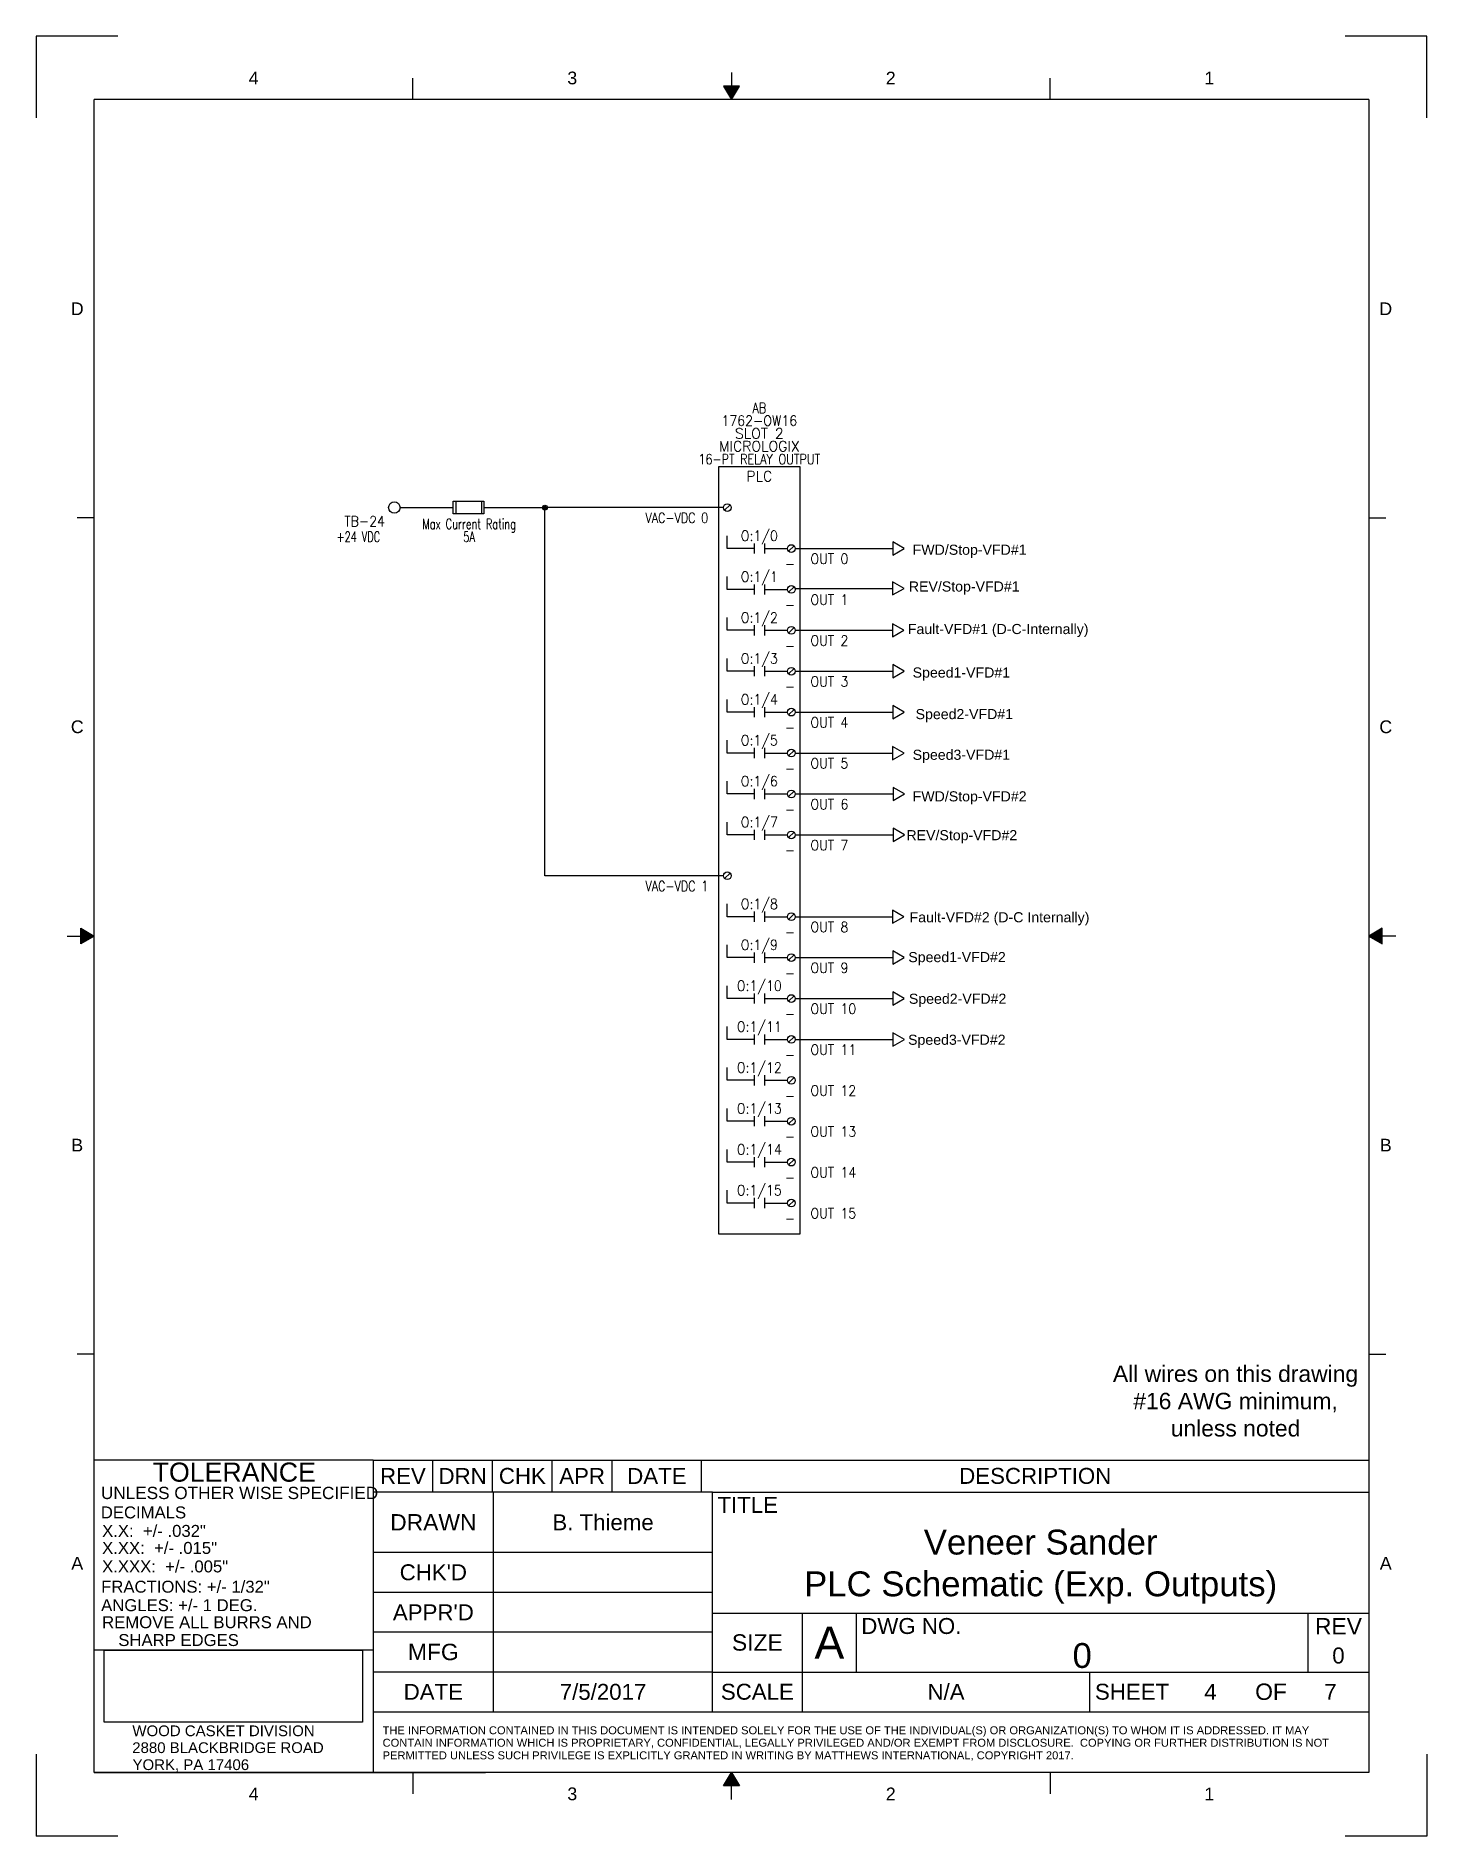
# Model space of a CAD drawing. Header units: inches. Extents: x 2 to 151, y 1 to 23.
# Drawn here: x 68.45 to 85.45, y 1.42 to 23.42 of the extents above; entities that cross this region are included whole.
import ezdxf
from ezdxf.enums import TextEntityAlignment as Align

# ---------------------------------------------------------------- set-up
doc = ezdxf.new("R2010")
doc.units = ezdxf.units.IN
doc.header["$MEASUREMENT"] = 0
for name, color, linetype in [('DESC', 150, 'Continuous'), ('LOC', 8, 'Continuous'), ('MISC', 7, 'Continuous'), ('SYMS', 7, 'Continuous'), ('TAGS', 150, 'Continuous'), ('TERMS', 123, 'Continuous'), ('Title Block Border', 7, 'Continuous'), ('Title Block Text', 7, 'Continuous'), ('WIRES', 7, 'Continuous')]:
    doc.layers.add(name, color=color, linetype=linetype)
doc.styles.add('Current-ANSI', font='arial.ttf')
doc.styles.add('DEFAULT-ANSI', font='arial.ttf')
doc.styles.get("Standard").update_dxf_attribs({"font": 'arial.ttf'})
doc.styles.add('Text Style5', font='arial.ttf')
doc.styles.add('WD', font='romans.shx')
picture_1 = doc.add_image_def('image1.png', size_in_pixel=(507, 141))

msp = doc.modelspace()

# ---------------------------------------------------------------- texts
at = {"layer": 'DESC'}
for s, width, heights, insert, char_height, attachment_point in [('FWD/Stop-VFD#1', 1.87228, [0.147], (79.166, 17.206), 0.12369, 1), ('REV/Stop-VFD#1', 1.87228, [0.147], (79.119, 16.757), 0.12369, 1), ('Fault-VFD#1 (D-C-Internally)', 2.23402, [0.147], (79.107, 16.237), 0.12369, 1), ('Speed1-VFD#1', 1.87228, [0.147], (79.166, 15.705), 0.12369, 1), ('Speed2-VFD#1', 1.87228, [0.147], (79.202, 15.197), 0.12369, 1), ('Speed3-VFD#1', 1.87228, [0.147], (79.166, 14.7), 0.12369, 1), ('FWD/Stop-VFD#2', 1.87228, [0.147], (79.166, 14.192), 0.12369, 1), ('REV/Stop-VFD#2', 1.87228, [0.147], (79.09, 13.717), 0.12369, 1), ('Fault-VFD#2 (D-C Internally)', 2.34298, [0.127], (79.128, 12.714), 0.12369, 1), ('Speed1-VFD#2', 1.87228, [0.147], (79.113, 12.227), 0.12369, 1), ('Speed2-VFD#2', 1.87228, [0.147], (79.12, 11.718), 0.12369, 1), ('Speed3-VFD#2', 1.87228, [0.147], (79.11, 11.217), 0.12369, 1), ('All wires on this drawing #16 AWG minimum, unless noted', 3.00028, [0], (83.112, 6.738), 0.2, 5)]:
    msp.add_mtext_dynamic_manual_height_columns(s, width=width, gutter_width=1, heights=heights, dxfattribs=dict(at, insert=insert, char_height=char_height, attachment_point=attachment_point))

# ---------------------------------------------------------------- blocks, each defined once
blk = doc.blocks.new('Title Block A Portrait')
at = {"layer": 'Title Block Border'}
h = blk.add_hatch(color=256, dxfattribs=at)
h.dxf.hatch_style = 1
h.paths.add_polyline_path([(4.202, 10.693), (4.25, 10.611), (4.298, 10.693)])
h = blk.add_hatch(color=256, dxfattribs=at)
h.dxf.hatch_style = 1
h.paths.add_polyline_path([(0.273, 5.452), (0.356, 5.5), (0.273, 5.548)])
h = blk.add_hatch(color=256, dxfattribs=at)
h.dxf.hatch_style = 1
h.paths.add_polyline_path([(8.227, 5.548), (8.144, 5.5), (8.227, 5.452)])
h = blk.add_hatch(color=256, dxfattribs=at)
h.dxf.hatch_style = 1
h.paths.add_polyline_path([(4.298, 0.307), (4.25, 0.389), (4.202, 0.307)])
for p, q in [((0.5, 11), (0, 11)), ((0, 11), (0, 10.5)), ((8.5, 11), (8, 11)), ((8.5, 10.5), (8.5, 11)), ((2.303, 10.611), (2.303, 10.743)), ((4.298, 10.693), (4.202, 10.693)), ((4.202, 10.693), (4.25, 10.611)), ((4.25, 10.776), (4.25, 10.693)), ((4.25, 10.611), (4.298, 10.693)), ((4.25, 10.611), (4.298, 10.693)), ((6.197, 10.611), (6.197, 10.743)), ((0.356, 0.389), (0.356, 10.611)), ((8.144, 10.611), (0.356, 10.611)), ((8.144, 10.611), (8.144, 0.389)), ((0.356, 6.473), (0.356, 8.683)), ((0.356, 8.055), (0.252, 8.055)), ((8.144, 8.055), (8.248, 8.055)), ((0.191, 5.5), (0.273, 5.5)), ((0.273, 5.452), (0.273, 5.548)), ((0.273, 5.548), (0.356, 5.5)), ((0.356, 5.5), (0.273, 5.452)), ((0.356, 5.5), (0.273, 5.452)), ((8.227, 5.548), (8.144, 5.5)), ((8.144, 5.5), (8.227, 5.452)), ((8.144, 5.5), (8.227, 5.452)), ((8.227, 5.452), (8.227, 5.548)), ((8.309, 5.5), (8.227, 5.5)), ((0.356, 2.945), (0.252, 2.945)), ((8.144, 2.945), (8.248, 2.945)), ((2.06, 2.297), (0.356, 2.297)), ((2.06, 2.297), (2.06, 0.759)), ((2.06, 2.297), (8.144, 2.297)), ((2.425, 2.102), (2.425, 2.297)), ((2.79, 2.102), (2.79, 2.297)), ((3.155, 2.102), (3.155, 2.297)), ((3.52, 2.102), (3.52, 2.297)), ((4.067, 2.102), (4.067, 2.297)), ((4.133, 2.102), (2.06, 2.102)), ((2.796, 0.759), (2.796, 2.102)), ((4.133, 0.759), (4.133, 2.102)), ((4.133, 2.102), (8.144, 2.102)), ((4.133, 1.732), (2.06, 1.732)), ((4.133, 1.489), (2.06, 1.489)), ((4.133, 1.362), (8.144, 1.362)), ((4.683, 1.002), (4.683, 1.362)), ((5.013, 1.002), (5.013, 1.362)), ((7.774, 1.002), (7.774, 1.362)), ((4.133, 1.246), (2.06, 1.246)), ((2.06, 1.135), (0.356, 1.135)), ((4.133, 1.002), (2.06, 1.002)), ((4.133, 1.002), (8.144, 1.002)), ((4.683, 0.759), (4.683, 1.002)), ((6.44, 0.759), (6.44, 1.002)), ((2.06, 0.759), (8.144, 0.759)), ((2.06, 0.759), (2.06, 0.389)), ((0, 0.5), (0, 0)), ((8.5, 0.5), (8.5, 0)), ((8.144, 0.389), (0.356, 0.389)), ((0.356, 0.389), (2.747, 0.389)), ((2.303, 0.389), (2.303, 0.257)), ((4.202, 0.307), (4.25, 0.389)), ((4.25, 0.389), (4.298, 0.307)), ((4.25, 0.389), (4.298, 0.307)), ((6.197, 0.389), (6.197, 0.257)), ((4.298, 0.307), (4.202, 0.307)), ((4.25, 0.224), (4.25, 0.307)), ((0.5, 0), (0, 0)), ((8.5, 0), (8, 0))]:
    blk.add_line(p, q, dxfattribs=at)
at = {"layer": 'Title Block Border', "color": 5, "style": 'DEFAULT-ANSI'}
for s, height, p in [('DECIMALS', 0.073, (0.396, 1.941)), ('X.X:  +/- .032"', 0.07301, (0.404, 1.828)), ('X.XX:  +/- .015"', 0.07301, (0.404, 1.724)), ('X.XXX:  +/- .005"', 0.07301, (0.404, 1.611)), ('FRACTIONS: +/- 1/32"', 0.07301, (0.398, 1.487)), ('ANGLES: +/- 1 DEG.', 0.07301, (0.398, 1.374)), ('WOOD CASKET DIVISION', 0.06553, (0.589, 0.61)), ('2880 BLACKBRIDGE ROAD', 0.06553, (0.588, 0.507)), ('YORK, PA 17406', 0.06553, (0.59, 0.403))]:
    blk.add_text(s, height=height, dxfattribs=at).set_placement(p)
for s, p in [('THE INFORMATION CONTAINED IN THIS DOCUMENT IS INTENDED SOLELY FOR THE USE OF THE INDIVIDUAL(S) OR ORGANIZATION(S) TO WHOM IT IS ADDRESSED. IT MAY', (2.118, 0.646)), ('CONTAIN INFORMATION WHICH IS PROPRIETARY, CONFIDENTIAL, LEGALLY PRIVILEGED AND/OR EXEMPT FROM DISCLOSURE.  COPYING OR FURTHER DISTRIBUTION IS NOT', (2.118, 0.57)), ('PERMITTED UNLESS SUCH PRIVILEGE IS EXPLICITLY GRANTED IN WRITING BY MATTHEWS INTERNATIONAL, COPYRIGHT 2017.', (2.118, 0.493))]:
    blk.add_text(s, height=0.048673, dxfattribs=at).set_placement(p, align=Align.MIDDLE_LEFT)
at = {"layer": 'Title Block Border', "char_height": 0.0778, "attachment_point": 5, "style": 'Text Style5'}
for s, insert in [('4', (1.33, 10.743)), ('3', (3.277, 10.743)), ('2', (5.223, 10.743)), ('1', (7.17, 10.743)), ('D', (0.252, 9.333)), ('D', (8.248, 9.333)), ('C', (0.252, 6.778)), ('C', (8.248, 6.778)), ('B', (0.252, 4.222)), ('B', (8.248, 4.222)), ('A', (0.252, 1.667)), ('A', (8.248, 1.667)), ('4', (1.33, 0.257)), ('3', (3.277, 0.257)), ('2', (5.223, 0.257)), ('1', (7.17, 0.257))]:
    blk.add_mtext(s, dxfattribs=dict(at, insert=insert))
at = {"layer": 'Title Block Border', "color": 5, "attachment_point": 1, "style": 'DEFAULT-ANSI'}
for s, insert, char_height, width in [('TOLERANCE', (0.713, 2.282), 0.1168, 1.0081), ('\\fArial|b0|i0;\\H0.0750;UNLESS OTHER WISE SPECIFIED', (0.397, 2.134), 0.07301, 1.70843), ('{\\H1x;REMOVE ALL BURRS AND}', (0.404, 1.343), 0.07301, 2.13676), ('SHARP EDGES', (0.503, 1.234), 0.07301, 2.13676)]:
    blk.add_mtext(s, dxfattribs=dict(at, insert=insert, char_height=char_height, width=width))
at = {"layer": 'Title Block Border', "color": 7, "style": 'Current-ANSI'}
for s, insert, char_height, width, attachment_point in [('REV', (2.242, 2.2), 0.0973, 0.66161, 5), ('{\\H1x;DRN}', (2.607, 2.2), 0.0973, 0.66161, 5), ('CHK', (2.972, 2.2), 0.0973, 0.66161, 5), ('APR', (3.337, 2.2), 0.0973, 0.66161, 5), ('DATE', (3.794, 2.2), 0.0973, 0.66161, 5), ('DESCRIPTION', (6.106, 2.2), 0.09735, 0.66161, 5), ('{\\H1x;TITLE}', (4.164, 2.072), 0.09735, 0.72818, 1), ('\\fArial|b0|i0;\\H0.1000;DRAWN', (2.428, 1.917), 0.09735, 0.66161, 5), ("{\\H1x;CHK'D}", (2.428, 1.611), 0.09735, 0.83407, 5), ("{\\H1x;APPR'D}", (2.428, 1.367), 0.09735, 0.25168, 5), ('{\\H1x;DWG NO.}', (5.043, 1.332), 0.09735, 0.72818, 1), ('\\fArial|b0|i0;\\H0.1000;REV', (7.959, 1.332), 0.09735, 0.36409, 2), ('\\fArial|b0|i0;\\H0.1000;SIZE', (4.408, 1.182), 0.09735, 0.30235, 5), ('\\fArial|b0|i0;\\H0.1000;MFG', (2.428, 1.124), 0.09735, 0.38348, 5), ('{\\H1x;DATE}', (2.428, 0.881), 0.09735, 0.93418, 5), ('{\\H1x;SCALE}', (4.408, 0.881), 0.09735, 0.89927, 5), ('{\\H1x;SHEET}', (6.471, 0.881), 0.09735, 0.72818, 4), ('\\fArial|b0|i0;\\H0.1000;OF', (7.547, 0.881), 0.09735, 0.27259, 5)]:
    blk.add_mtext(s, dxfattribs=dict(at, insert=insert, char_height=char_height, width=width, attachment_point=attachment_point))
at = {"layer": 'Title Block Border', "insert": (4.848, 1.182), "char_height": 0.195, "attachment_point": 5}
blk.add_mtext_dynamic_manual_height_columns('A', width=0.32411, gutter_width=1, heights=[0], dxfattribs=at)
at = {"layer": 'Title Block Border'}
blk.add_attdef('SCALE', text='', height=0.0973, dxfattribs=at).set_placement((5.561, 0.881), align=Align.MIDDLE_CENTER)
at = {"layer": 'Title Block Text'}
for tag, height, p in [('DRAWN_BY', 0.0973, (3.465, 1.917)), ('TITLE1', 0.152, (6.139, 1.796)), ('CHECKED_BY', 0.0973, (3.465, 1.611)), ('TITLE2', 0.152, (6.139, 1.541)), ('APPROVED_BY', 0.0973, (3.465, 1.367)), ('MFG', 0.0973, (3.465, 1.124)), ('DWG_NO', 0.152, (6.393, 1.103)), ('REV', 0.0973, (7.959, 1.103)), ('DATE', 0.0973, (3.465, 0.881)), ('SHEET_NO', 0.0973, (7.177, 0.881)), ('SHEET_OF', 0.0973, (7.91, 0.881))]:
    blk.add_attdef(tag, text='', height=height, dxfattribs=at).set_placement(p, align=Align.MIDDLE_CENTER)
at = {"color": 8}
image = blk.add_image(picture_1, insert=(0.417, 0.696), size_in_units=(1.579, 0.439), dxfattribs=at)
image.dxf.flags = 15
image.dxf.unprotected_set("ltscale", 0)
blk = doc.blocks.new('PLCIO_6A2A')
at = {"layer": 'SYMS'}
for p, q in [((0.5, 0.5), (-0.5, 0.5)), ((-0.5, 0.5), (-0.5, -8.875)), ((0.5, -8.875), (0.5, 0.5)), ((-0.357, 0.033), (-0.424, -0.033)), ((-0.391, -0.5), (-0.391, -0.344)), ((-0.062, -0.438), (-0.062, -0.562)), ((0.062, -0.438), (0.062, -0.562)), ((-0.062, -0.5), (-0.391, -0.5)), ((0.062, -0.5), (0.344, -0.5)), ((0.357, -0.533), (0.424, -0.467)), ((-0.391, -1), (-0.391, -0.844)), ((-0.062, -1), (-0.391, -1)), ((-0.062, -0.938), (-0.062, -1.062)), ((0.062, -0.938), (0.062, -1.062)), ((0.062, -1), (0.344, -1)), ((0.357, -1.033), (0.424, -0.967)), ((-0.391, -1.5), (-0.391, -1.344)), ((-0.062, -1.5), (-0.391, -1.5)), ((-0.062, -1.438), (-0.062, -1.562)), ((0.062, -1.438), (0.062, -1.562)), ((0.062, -1.5), (0.344, -1.5)), ((0.357, -1.533), (0.424, -1.467)), ((-0.391, -2), (-0.391, -1.844)), ((-0.062, -1.938), (-0.062, -2.062)), ((0.062, -1.938), (0.062, -2.062)), ((0.357, -2.033), (0.424, -1.967)), ((-0.062, -2), (-0.391, -2)), ((0.062, -2), (0.344, -2)), ((-0.391, -2.5), (-0.391, -2.344)), ((-0.062, -2.5), (-0.391, -2.5)), ((-0.062, -2.438), (-0.062, -2.562)), ((0.062, -2.438), (0.062, -2.562)), ((0.062, -2.5), (0.344, -2.5)), ((0.357, -2.533), (0.424, -2.467)), ((-0.391, -3), (-0.391, -2.844)), ((-0.062, -3), (-0.391, -3)), ((-0.062, -2.938), (-0.062, -3.062)), ((0.062, -2.938), (0.062, -3.062)), ((0.062, -3), (0.344, -3)), ((0.357, -3.033), (0.424, -2.967)), ((-0.391, -3.5), (-0.391, -3.344)), ((-0.062, -3.5), (-0.391, -3.5)), ((-0.062, -3.438), (-0.062, -3.562)), ((0.062, -3.438), (0.062, -3.562)), ((0.062, -3.5), (0.344, -3.5)), ((0.357, -3.533), (0.424, -3.467)), ((-0.391, -4), (-0.391, -3.844)), ((-0.062, -3.938), (-0.062, -4.062)), ((0.062, -3.938), (0.062, -4.062)), ((-0.062, -4), (-0.391, -4)), ((0.062, -4), (0.344, -4)), ((0.357, -4.033), (0.424, -3.967)), ((-0.357, -4.467), (-0.424, -4.533)), ((-0.391, -5), (-0.391, -4.844)), ((-0.062, -5), (-0.391, -5)), ((-0.062, -4.938), (-0.062, -5.062)), ((0.062, -4.938), (0.062, -5.062)), ((0.062, -5), (0.344, -5)), ((0.357, -5.033), (0.424, -4.967)), ((-0.391, -5.5), (-0.391, -5.344)), ((-0.062, -5.5), (-0.391, -5.5)), ((-0.062, -5.438), (-0.062, -5.562)), ((0.062, -5.438), (0.062, -5.562)), ((0.062, -5.5), (0.344, -5.5)), ((0.357, -5.533), (0.424, -5.467)), ((-0.391, -6), (-0.391, -5.844)), ((-0.062, -5.938), (-0.062, -6.062)), ((0.062, -5.938), (0.062, -6.062)), ((-0.062, -6), (-0.391, -6)), ((0.062, -6), (0.344, -6)), ((0.357, -6.033), (0.424, -5.967)), ((-0.391, -6.5), (-0.391, -6.344)), ((-0.062, -6.5), (-0.391, -6.5)), ((-0.062, -6.438), (-0.062, -6.562)), ((0.062, -6.438), (0.062, -6.562)), ((0.062, -6.5), (0.344, -6.5)), ((0.357, -6.533), (0.424, -6.467)), ((-0.391, -7), (-0.391, -6.844)), ((-0.062, -7), (-0.391, -7)), ((-0.062, -6.938), (-0.062, -7.062)), ((0.062, -6.938), (0.062, -7.062)), ((0.062, -7), (0.344, -7)), ((0.357, -7.033), (0.424, -6.967)), ((-0.391, -7.5), (-0.391, -7.344)), ((-0.062, -7.438), (-0.062, -7.562)), ((0.062, -7.438), (0.062, -7.562)), ((0.357, -7.533), (0.424, -7.467)), ((-0.062, -7.5), (-0.391, -7.5)), ((0.062, -7.5), (0.344, -7.5)), ((-0.391, -8), (-0.391, -7.844)), ((-0.062, -8), (-0.391, -8)), ((-0.062, -7.938), (-0.062, -8.062)), ((0.062, -7.938), (0.062, -8.062)), ((0.062, -8), (0.344, -8)), ((0.357, -8.033), (0.424, -7.967)), ((-0.391, -8.5), (-0.391, -8.344)), ((-0.062, -8.5), (-0.391, -8.5)), ((-0.062, -8.438), (-0.062, -8.562)), ((0.062, -8.438), (0.062, -8.562)), ((0.062, -8.5), (0.344, -8.5)), ((0.357, -8.533), (0.424, -8.467)), ((-0.5, -8.875), (0.5, -8.875))]:
    blk.add_line(p, q, dxfattribs=at)
for centre in [(-0.391, 0), (0.391, -0.5), (0.391, -1), (0.391, -1.5), (0.391, -2), (0.391, -2.5), (0.391, -3), (0.391, -3.5), (0.391, -4), (-0.391, -4.5), (0.391, -5), (0.391, -5.5), (0.391, -6), (0.391, -6.5), (0.391, -7), (0.391, -7.5), (0.391, -8), (0.391, -8.5)]:
    blk.add_circle(centre, 0.0469, dxfattribs=at)
at = {"layer": 'SYMS', "style": 'WD'}
for tag, width, p in [('INST', 0.8, (0, 1.482)), ('LOC', 0.8, (0, 1.312)), ('MFG', 0.8, (0, 1.156)), ('CAT', 0.9, (0, 1)), ('DESC', 0.8, (0, 0.53))]:
    blk.add_attdef(tag, text='', height=0.125, dxfattribs=dict(at, width=width)).set_placement(p, align=Align.CENTER)
for tag, p in [('LINE1', (0, 0.844)), ('LINE2', (0, 0.688)), ('TAG', (0, 0.322))]:
    blk.add_attdef(tag, text='', height=0.125, dxfattribs=at).set_placement(p, align=Align.CENTER)
at = {"layer": 'SYMS', "linetype": 'Continuous', "style": 'WD', "flags": 9}
blk.add_attdef('ASSYCODE', text='', height=0.01, dxfattribs=at).set_placement((0.23, 1.071), align=Align.CENTER)
at = {"layer": 'SYMS', "style": 'WD', "flags": 1}
for tag, p in [('X4TERM01', (-0.438, 0)), ('X1TERM02', (0.438, -0.5)), ('X1TERM03', (0.438, -1)), ('X1TERM04', (0.438, -1.5)), ('X1TERM05', (0.438, -2)), ('X1TERM06', (0.438, -2.5)), ('X1TERM07', (0.438, -3)), ('X1TERM08', (0.438, -3.5)), ('X1TERM09', (0.438, -4)), ('X4TERM10', (-0.438, -4.5)), ('X1TERM11', (0.438, -5)), ('X1TERM12', (0.438, -5.5)), ('X1TERM13', (0.438, -6)), ('X1TERM14', (0.438, -6.5)), ('X1TERM15', (0.438, -7)), ('X1TERM16', (0.438, -7.5)), ('X1TERM17', (0.438, -8)), ('X1TERM18', (0.438, -8.5))]:
    blk.add_attdef(tag, p, '', height=0.01, dxfattribs=at)
at = {"layer": 'SYMS', "style": 'WD'}
for tag, width, p in [('TERMDESC01', 0.8, (-0.625, -0.062)), ('TERM02', 0.9, (0.438, -0.625)), ('TERM03', 0.9, (0.438, -1.125)), ('TERM04', 0.9, (0.438, -1.625)), ('TERM05', 0.9, (0.438, -2.125)), ('TERM06', 0.9, (0.438, -2.625)), ('TERM07', 0.9, (0.438, -3.125)), ('TERM08', 0.9, (0.438, -3.625)), ('TERM09', 0.9, (0.438, -4.125)), ('TERMDESC10', 0.8, (-0.625, -4.562)), ('TERM11', 0.9, (0.438, -5.125)), ('TERM12', 0.9, (0.438, -5.625)), ('TERM13', 0.9, (0.438, -6.125)), ('TERM14', 0.9, (0.438, -6.625)), ('TERM15', 0.9, (0.438, -7.125)), ('TERM16', 0.9, (0.438, -7.625)), ('TERM17', 0.9, (0.438, -8.125)), ('TERM18', 0.9, (0.438, -8.625))]:
    blk.add_attdef(tag, text='', height=0.125, dxfattribs=dict(at, width=width)).set_placement(p, align=Align.TOP_RIGHT)
at = {"layer": 'SYMS', "style": 'WD', "width": 0.9}
for tag, p in [('TERM01', (-0.438, -0.125)), ('TERMDESC02', (0.625, -0.562)), ('TERMDESC03', (0.625, -1.062)), ('TERMDESC04', (0.625, -1.562)), ('TERMDESC05', (0.625, -2.062)), ('TERMDESC06', (0.625, -2.562)), ('TERMDESC07', (0.625, -3.062)), ('TERMDESC08', (0.625, -3.562)), ('TERMDESC09', (0.625, -4.062)), ('TERM10', (-0.438, -4.594)), ('TERMDESC11', (0.625, -5.062)), ('TERMDESC12', (0.625, -5.562)), ('TERMDESC13', (0.625, -6.062)), ('TERMDESC14', (0.625, -6.562)), ('TERMDESC15', (0.625, -7.062)), ('TERMDESC16', (0.625, -7.562)), ('TERMDESC17', (0.625, -8.062)), ('TERMDESC18', (0.625, -8.562))]:
    blk.add_attdef(tag, text='', height=0.125, dxfattribs=at).set_placement(p, align=Align.TOP_LEFT)
for tag, p in [('DESCA02', (-0.688, -0.469)), ('DESCB02', (-0.688, -0.625)), ('DESCC02', (-0.688, -0.781)), ('DESCD02', (-0.688, -0.938)), ('DESCA03', (-0.688, -0.969)), ('DESCB03', (-0.688, -1.125)), ('DESCE02', (-0.688, -1.094)), ('DESCC03', (-0.688, -1.281)), ('DESCD03', (-0.688, -1.438)), ('DESCB04', (-0.688, -1.625)), ('DESCE03', (-0.688, -1.594)), ('DESCA04', (-0.688, -1.469)), ('DESCC04', (-0.688, -1.781)), ('DESCD04', (-0.688, -1.938)), ('DESCE04', (-0.688, -2.094)), ('DESCA05', (-0.688, -1.969)), ('DESCB05', (-0.688, -2.125)), ('DESCC05', (-0.688, -2.281)), ('DESCD05', (-0.688, -2.438)), ('DESCA06', (-0.688, -2.469)), ('DESCB06', (-0.688, -2.625)), ('DESCE05', (-0.688, -2.594)), ('DESCC06', (-0.688, -2.781)), ('DESCD06', (-0.688, -2.938)), ('DESCA07', (-0.688, -2.969)), ('DESCB07', (-0.688, -3.125)), ('DESCE06', (-0.688, -3.094)), ('DESCC07', (-0.688, -3.281)), ('DESCD07', (-0.688, -3.438)), ('DESCB08', (-0.688, -3.625)), ('DESCE07', (-0.688, -3.594)), ('DESCA08', (-0.688, -3.469)), ('DESCC08', (-0.688, -3.781)), ('DESCD08', (-0.688, -3.938)), ('DESCA09', (-0.688, -3.969)), ('DESCB09', (-0.688, -4.125)), ('DESCC09', (-0.688, -4.281)), ('DESCE08', (-0.688, -4.094)), ('DESCD09', (-0.688, -4.438)), ('DESCE09', (-0.688, -4.594)), ('DESCB11', (-0.688, -5.125)), ('DESCA11', (-0.688, -4.969)), ('DESCC11', (-0.688, -5.281)), ('DESCD11', (-0.688, -5.438)), ('DESCB12', (-0.688, -5.625)), ('DESCE11', (-0.688, -5.594)), ('DESCA12', (-0.688, -5.469)), ('DESCC12', (-0.688, -5.781)), ('DESCD12', (-0.688, -5.938)), ('DESCA13', (-0.688, -5.969)), ('DESCB13', (-0.688, -6.125)), ('DESCC13', (-0.688, -6.281)), ('DESCE12', (-0.688, -6.094)), ('DESCD13', (-0.688, -6.438)), ('DESCA14', (-0.688, -6.469)), ('DESCB14', (-0.688, -6.625)), ('DESCE13', (-0.688, -6.594)), ('DESCC14', (-0.688, -6.781)), ('DESCD14', (-0.688, -6.938)), ('DESCB15', (-0.688, -7.125)), ('DESCE14', (-0.688, -7.094)), ('DESCA15', (-0.688, -6.969)), ('DESCC15', (-0.688, -7.281)), ('DESCD15', (-0.688, -7.438)), ('DESCE15', (-0.688, -7.594)), ('DESCA16', (-0.688, -7.469)), ('DESCB16', (-0.688, -7.625)), ('DESCC16', (-0.688, -7.781)), ('DESCD16', (-0.688, -7.938)), ('DESCA17', (-0.688, -7.969)), ('DESCB17', (-0.688, -8.125)), ('DESCE16', (-0.688, -8.094)), ('DESCC17', (-0.688, -8.281)), ('DESCD17', (-0.688, -8.438)), ('DESCA18', (-0.688, -8.469)), ('DESCB18', (-0.688, -8.625)), ('DESCE17', (-0.688, -8.594)), ('DESCC18', (-0.688, -8.781)), ('DESCD18', (-0.688, -8.938)), ('DESCE18', (-0.688, -9.094))]:
    blk.add_attdef(tag, text='', height=0.125, dxfattribs=at).set_placement(p, align=Align.RIGHT)
for tag, p in [('TAGA02', (0, -0.344)), ('TAGA03', (0, -0.844)), ('TAGA04', (0, -1.344)), ('TAGA05', (0, -1.844)), ('TAGA06', (0, -2.344)), ('TAGA07', (0, -2.844)), ('TAGA08', (0, -3.344)), ('TAGA09', (0, -3.844)), ('TAGA11', (0, -4.844)), ('TAGA12', (0, -5.344)), ('TAGA13', (0, -5.844)), ('TAGA14', (0, -6.344)), ('TAGA15', (0, -6.844)), ('TAGA16', (0, -7.344)), ('TAGA17', (0, -7.844)), ('TAGA18', (0, -8.344))]:
    blk.add_attdef(tag, text='', height=0.125, dxfattribs=at).set_placement(p, align=Align.MIDDLE_CENTER)
blk = doc.blocks.new('HT0W02')
blk.add_circle((0, 0), 0.0699)
at = {"style": 'WD'}
for tag, p, width in [('INST', (0.062, 0.42), 0.7), ('LOC', (0.062, 0.25), 0.7), ('DESC1', (0.053, -0.385), 0.8)]:
    blk.add_attdef(tag, p, '', height=0.125, dxfattribs=dict(at, width=width))
at = {"linetype": 'Continuous', "style": 'WD', "width": 0.8, "flags": 8}
blk.add_attdef('WIRENO', text='', height=0.125, dxfattribs=at).set_placement((0, 0.094), align=Align.CENTER)
at = {"style": 'WD', "flags": 1}
for tag, p, height in [('X4TERM01', (-0.07, 0), 0.0125), ('X4TERMDESC01', (-0.055, -0.023), 0.025), ('X2TERMDESC01', (-0.006, 0.029), 0.025), ('STRIPSEQ', (0, 0), 0.00125), ('X2TERM01', (0, 0.07), 0.0125), ('X1TERMDESC01', (0.039, -0.003), 0.025), ('X1TERM01', (0.07, 0), 0.0125), ('LINKTERM', (0, -0.002), 0.00125), ('X8TERM01', (0, -0.07), 0.0125), ('X8TERMDESC01', (0, -0.054), 0.025)]:
    blk.add_attdef(tag, p, '', height=height, dxfattribs=at)
at = {"linetype": 'Continuous', "style": 'WD'}
for tag, p, height, width, flags in [('TAGSTRIP', (0.053, -0.229), 0.125, 0.9, 8), ('DESC2', (0.053, -0.541), 0.125, 0.8, 8), ('CAT', (0.213, -0.406), 0.109, 0.8, 1), ('DESC3', (0.053, -0.698), 0.125, 0.8, 8)]:
    blk.add_attdef(tag, p, '', height=height, dxfattribs=dict(at, width=width, flags=flags))
at = {"linetype": 'Continuous', "style": 'WD', "width": 0.8, "flags": 1}
blk.add_attdef('MFG', text='', height=0.109, dxfattribs=at).set_placement((0.088, -0.406), align=Align.RIGHT)
at = {"style": 'WD', "width": 0.7, "flags": 1}
blk.add_attdef('ASSYCODE', (0.062, -0.281), '', height=0.01, dxfattribs=at)
blk = doc.blocks.new('HFU0')
for p, q in [((-0.188, -0.078), (-0.188, 0.078)), ((-0.188, 0.078), (0.188, 0.078)), ((-0.156, 0.078), (-0.156, -0.078)), ((0.156, 0.078), (0.156, -0.078)), ((0.188, 0.078), (0.188, -0.078)), ((0.188, -0.078), (-0.188, -0.078))]:
    blk.add_line(p, q)
at = {"style": 'WD', "width": 0.7}
for tag, p in [('INST', (0, 0.328)), ('LOC', (0, 0.172)), ('DESC1', (0.007, -0.262)), ('DESC2', (0.007, -0.419)), ('DESC3', (0, -0.578))]:
    blk.add_attdef(tag, text='', height=0.125, dxfattribs=at).set_placement(p, align=Align.CENTER)
at = {"style": 'WD', "flags": 1}
for tag, p in [('X4TERM01', (-0.188, 0)), ('X1TERM02', (0.188, 0))]:
    blk.add_attdef(tag, p, '', height=0.01, dxfattribs=at)
at = {"style": 'WD', "width": 0.7}
blk.add_attdef('RATING1', text='', height=0.0938, dxfattribs=at).set_placement((0, 0), align=Align.MIDDLE_CENTER)
at = {"linetype": 'Continuous', "style": 'WD', "flags": 9}
for tag, p in [('ASSYCODE', (0.156, 0.118)), ('MFG', (0.156, 0.083)), ('CAT', (0.156, 0.102))]:
    blk.add_attdef(tag, text='', height=0.01, dxfattribs=at).set_placement(p, align=Align.CENTER)
at = {"linetype": 'Continuous', "style": 'WD', "width": 0.7, "flags": 8}
blk.add_attdef('TERM01', text='', height=0.1, dxfattribs=at).set_placement((-0.25, -0.016), align=Align.TOP_RIGHT)
blk.add_attdef('TERM02', text='', height=0.1, dxfattribs=at).set_placement((0.25, -0.016), align=Align.TOP_LEFT)
blk = doc.blocks.new('WDDOT')
for radius in [0.03, 0.0187, 0.00929]:
    blk.add_circle((0, 0), radius)
blk = doc.blocks.new('HT0_05')
blk.add_lwpolyline([(0.081, -0.063), (0, 0.078), (-0.081, -0.063)], close=True)
at = {"style": 'WD', "flags": 1}
for tag, p in [('X4TERM01', (-0.045, 0)), ('X2TERM01', (0, 0.078)), ('X1TERM01', (0.045, 0)), ('X8TERM01', (0, -0.063))]:
    blk.add_attdef(tag, p, '', height=0.01, dxfattribs=at)

# ---------------------------------------------------------------- linework, layer by layer
at = {"layer": 'WIRES'}
for p, q in [((72.901, 17.659), (73.552, 17.659)), ((73.927, 17.659), (74.672, 17.659)), ((76.855, 17.659), (74.672, 17.659)), ((74.672, 13.159), (74.672, 17.659)), ((77.73, 17.159), (78.923, 17.159)), ((77.728, 16.672), (78.921, 16.672)), ((77.726, 16.159), (78.919, 16.159)), ((77.73, 15.659), (78.923, 15.659)), ((77.729, 15.159), (78.923, 15.159)), ((77.728, 14.659), (78.922, 14.659)), ((77.734, 14.159), (78.928, 14.159)), ((77.733, 13.659), (78.927, 13.659)), ((76.855, 13.159), (74.672, 13.159)), ((77.726, 12.659), (78.919, 12.659)), ((77.73, 12.159), (78.924, 12.159)), ((77.73, 11.659), (78.923, 11.659)), ((77.731, 11.159), (78.924, 11.159))]:
    msp.add_line(p, q, dxfattribs=at)

# ---------------------------------------------------------------- block references
at = {"xscale": 2, "yscale": 2, "zscale": 2}
msp.add_blockref('Title Block A Portrait', (68.452, 1.423), dxfattribs=at).add_auto_attribs({'DWG_NO': '0', 'REV': '0', 'TITLE1': 'Veneer Sander', 'TITLE2': 'PLC Schematic (Exp. Outputs)', 'DRAWN_BY': 'B. Thieme', 'DATE': '7/5/2017', 'SCALE': 'N/A', 'SHEET_NO': '4', 'SHEET_OF': '7'})
at = {"layer": 'DESC'}
ref = msp.add_blockref('PLCIO_6A2A', (77.292, 17.659), dxfattribs=at)
ref.add_attrib('MFG', 'AB', dxfattribs={"layer": 'MISC', "height": 0.125, "style": 'WD', "width": 0.8}).set_placement((77.292, 18.815), align=Align.CENTER)
ref.add_attrib('LINE2', 'MICROLOGIX', dxfattribs={"layer": 'MISC', "height": 0.125, "style": 'WD'}).set_placement((77.292, 18.346), align=Align.CENTER)
ref.add_attrib('DESC', '16-PT RELAY OUTPUT', dxfattribs={"height": 0.125, "style": 'WD', "width": 0.8}).set_placement((77.292, 18.188), align=Align.CENTER)
ref.add_attrib('LINE1', 'SLOT 2', dxfattribs={"layer": 'MISC', "height": 0.125, "style": 'WD'}).set_placement((77.292, 18.503), align=Align.CENTER)
ref.add_attrib('TAG', 'PLC', dxfattribs={"layer": 'TAGS', "height": 0.125, "style": 'WD'}).set_placement((77.292, 17.98), align=Align.CENTER)
ref.add_attrib('CAT', '1762-OW16', dxfattribs={"layer": 'MISC', "height": 0.125, "style": 'WD', "width": 0.9}).set_placement((77.292, 18.659), align=Align.CENTER)
ref.add_attrib('TERMDESC01', 'VAC-VDC 0', dxfattribs={"layer": 'TERMS', "height": 0.125, "style": 'WD', "width": 0.8}).set_placement((76.667, 17.596), align=Align.TOP_RIGHT)
ref.add_attrib('TERM02', '-', dxfattribs={"layer": 'TERMS', "height": 0.125, "style": 'WD', "width": 0.9}).set_placement((77.73, 17.034), align=Align.TOP_RIGHT)
ref.add_attrib('TAGA02', 'O:1/0', dxfattribs={"layer": 'TAGS', "height": 0.125, "style": 'WD', "width": 0.9}).set_placement((77.292, 17.315), align=Align.MIDDLE_CENTER)
ref.add_attrib('TERMDESC02', 'OUT 0', dxfattribs={"layer": 'TERMS', "height": 0.125, "style": 'WD', "width": 0.9}).set_placement((77.917, 17.096), align=Align.TOP_LEFT)
ref.add_attrib('TERM03', '-', dxfattribs={"layer": 'TERMS', "height": 0.125, "style": 'WD', "width": 0.9}).set_placement((77.73, 16.534), align=Align.TOP_RIGHT)
ref.add_attrib('TAGA03', 'O:1/1', dxfattribs={"layer": 'TAGS', "height": 0.125, "style": 'WD', "width": 0.9}).set_placement((77.292, 16.815), align=Align.MIDDLE_CENTER)
ref.add_attrib('TERMDESC03', 'OUT 1', dxfattribs={"layer": 'TERMS', "height": 0.125, "style": 'WD', "width": 0.9}).set_placement((77.917, 16.596), align=Align.TOP_LEFT)
ref.add_attrib('TERM04', '-', dxfattribs={"layer": 'TERMS', "height": 0.125, "style": 'WD', "width": 0.9}).set_placement((77.73, 16.034), align=Align.TOP_RIGHT)
ref.add_attrib('TAGA04', 'O:1/2', dxfattribs={"layer": 'TAGS', "height": 0.125, "style": 'WD', "width": 0.9}).set_placement((77.292, 16.315), align=Align.MIDDLE_CENTER)
ref.add_attrib('TERMDESC04', 'OUT 2', dxfattribs={"layer": 'TERMS', "height": 0.125, "style": 'WD', "width": 0.9}).set_placement((77.917, 16.096), align=Align.TOP_LEFT)
ref.add_attrib('TERM05', '-', dxfattribs={"layer": 'TERMS', "height": 0.125, "style": 'WD', "width": 0.9}).set_placement((77.73, 15.534), align=Align.TOP_RIGHT)
ref.add_attrib('TAGA05', 'O:1/3', dxfattribs={"layer": 'TAGS', "height": 0.125, "style": 'WD', "width": 0.9}).set_placement((77.292, 15.815), align=Align.MIDDLE_CENTER)
ref.add_attrib('TERMDESC05', 'OUT 3', dxfattribs={"layer": 'TERMS', "height": 0.125, "style": 'WD', "width": 0.9}).set_placement((77.917, 15.596), align=Align.TOP_LEFT)
ref.add_attrib('TERM06', '-', dxfattribs={"layer": 'TERMS', "height": 0.125, "style": 'WD', "width": 0.9}).set_placement((77.73, 15.034), align=Align.TOP_RIGHT)
ref.add_attrib('TAGA06', 'O:1/4', dxfattribs={"layer": 'TAGS', "height": 0.125, "style": 'WD', "width": 0.9}).set_placement((77.292, 15.315), align=Align.MIDDLE_CENTER)
ref.add_attrib('TERMDESC06', 'OUT 4', dxfattribs={"layer": 'TERMS', "height": 0.125, "style": 'WD', "width": 0.9}).set_placement((77.917, 15.096), align=Align.TOP_LEFT)
ref.add_attrib('TERM07', '-', dxfattribs={"layer": 'TERMS', "height": 0.125, "style": 'WD', "width": 0.9}).set_placement((77.73, 14.534), align=Align.TOP_RIGHT)
ref.add_attrib('TAGA07', 'O:1/5', dxfattribs={"layer": 'TAGS', "height": 0.125, "style": 'WD', "width": 0.9}).set_placement((77.292, 14.815), align=Align.MIDDLE_CENTER)
ref.add_attrib('TERMDESC07', 'OUT 5', dxfattribs={"layer": 'TERMS', "height": 0.125, "style": 'WD', "width": 0.9}).set_placement((77.917, 14.596), align=Align.TOP_LEFT)
ref.add_attrib('TERM08', '-', dxfattribs={"layer": 'TERMS', "height": 0.125, "style": 'WD', "width": 0.9}).set_placement((77.73, 14.034), align=Align.TOP_RIGHT)
ref.add_attrib('TAGA08', 'O:1/6', dxfattribs={"layer": 'TAGS', "height": 0.125, "style": 'WD', "width": 0.9}).set_placement((77.292, 14.315), align=Align.MIDDLE_CENTER)
ref.add_attrib('TERMDESC08', 'OUT 6', dxfattribs={"layer": 'TERMS', "height": 0.125, "style": 'WD', "width": 0.9}).set_placement((77.917, 14.096), align=Align.TOP_LEFT)
ref.add_attrib('TERM09', '-', dxfattribs={"layer": 'TERMS', "height": 0.125, "style": 'WD', "width": 0.9}).set_placement((77.73, 13.534), align=Align.TOP_RIGHT)
ref.add_attrib('TAGA09', 'O:1/7', dxfattribs={"layer": 'TAGS', "height": 0.125, "style": 'WD', "width": 0.9}).set_placement((77.292, 13.815), align=Align.MIDDLE_CENTER)
ref.add_attrib('TERMDESC09', 'OUT 7', dxfattribs={"layer": 'TERMS', "height": 0.125, "style": 'WD', "width": 0.9}).set_placement((77.917, 13.596), align=Align.TOP_LEFT)
ref.add_attrib('TERMDESC10', 'VAC-VDC 1', dxfattribs={"layer": 'TERMS', "height": 0.125, "style": 'WD', "width": 0.8}).set_placement((76.667, 13.096), align=Align.TOP_RIGHT)
ref.add_attrib('TERM11', '-', dxfattribs={"layer": 'TERMS', "height": 0.125, "style": 'WD', "width": 0.9}).set_placement((77.73, 12.534), align=Align.TOP_RIGHT)
ref.add_attrib('TAGA11', 'O:1/8', dxfattribs={"layer": 'TAGS', "height": 0.125, "style": 'WD', "width": 0.9}).set_placement((77.292, 12.815), align=Align.MIDDLE_CENTER)
ref.add_attrib('TERMDESC11', 'OUT 8', dxfattribs={"layer": 'TERMS', "height": 0.125, "style": 'WD', "width": 0.9}).set_placement((77.917, 12.596), align=Align.TOP_LEFT)
ref.add_attrib('TERM12', '-', dxfattribs={"layer": 'TERMS', "height": 0.125, "style": 'WD', "width": 0.9}).set_placement((77.73, 12.034), align=Align.TOP_RIGHT)
ref.add_attrib('TAGA12', 'O:1/9', dxfattribs={"layer": 'TAGS', "height": 0.125, "style": 'WD', "width": 0.9}).set_placement((77.292, 12.315), align=Align.MIDDLE_CENTER)
ref.add_attrib('TERMDESC12', 'OUT 9', dxfattribs={"layer": 'TERMS', "height": 0.125, "style": 'WD', "width": 0.9}).set_placement((77.917, 12.096), align=Align.TOP_LEFT)
ref.add_attrib('TERM13', '-', dxfattribs={"layer": 'TERMS', "height": 0.125, "style": 'WD', "width": 0.9}).set_placement((77.73, 11.534), align=Align.TOP_RIGHT)
ref.add_attrib('TAGA13', 'O:1/10', dxfattribs={"layer": 'TAGS', "height": 0.125, "style": 'WD', "width": 0.9}).set_placement((77.292, 11.815), align=Align.MIDDLE_CENTER)
ref.add_attrib('TERMDESC13', 'OUT 10', dxfattribs={"layer": 'TERMS', "height": 0.125, "style": 'WD', "width": 0.9}).set_placement((77.917, 11.596), align=Align.TOP_LEFT)
ref.add_attrib('TERM14', '-', dxfattribs={"layer": 'TERMS', "height": 0.125, "style": 'WD', "width": 0.9}).set_placement((77.73, 11.034), align=Align.TOP_RIGHT)
ref.add_attrib('TAGA14', 'O:1/11', dxfattribs={"layer": 'TAGS', "height": 0.125, "style": 'WD', "width": 0.9}).set_placement((77.292, 11.315), align=Align.MIDDLE_CENTER)
ref.add_attrib('TERMDESC14', 'OUT 11', dxfattribs={"layer": 'TERMS', "height": 0.125, "style": 'WD', "width": 0.9}).set_placement((77.917, 11.096), align=Align.TOP_LEFT)
ref.add_attrib('TERM15', '-', dxfattribs={"layer": 'TERMS', "height": 0.125, "style": 'WD', "width": 0.9}).set_placement((77.73, 10.534), align=Align.TOP_RIGHT)
ref.add_attrib('TAGA15', 'O:1/12', dxfattribs={"layer": 'TAGS', "height": 0.125, "style": 'WD', "width": 0.9}).set_placement((77.292, 10.815), align=Align.MIDDLE_CENTER)
ref.add_attrib('TERMDESC15', 'OUT 12', dxfattribs={"layer": 'TERMS', "height": 0.125, "style": 'WD', "width": 0.9}).set_placement((77.917, 10.596), align=Align.TOP_LEFT)
ref.add_attrib('TERM16', '-', dxfattribs={"layer": 'TERMS', "height": 0.125, "style": 'WD', "width": 0.9}).set_placement((77.73, 10.034), align=Align.TOP_RIGHT)
ref.add_attrib('TAGA16', 'O:1/13', dxfattribs={"layer": 'TAGS', "height": 0.125, "style": 'WD', "width": 0.9}).set_placement((77.292, 10.315), align=Align.MIDDLE_CENTER)
ref.add_attrib('TERMDESC16', 'OUT 13', dxfattribs={"layer": 'TERMS', "height": 0.125, "style": 'WD', "width": 0.9}).set_placement((77.917, 10.096), align=Align.TOP_LEFT)
ref.add_attrib('TERM17', '-', dxfattribs={"layer": 'TERMS', "height": 0.125, "style": 'WD', "width": 0.9}).set_placement((77.73, 9.534), align=Align.TOP_RIGHT)
ref.add_attrib('TAGA17', 'O:1/14', dxfattribs={"layer": 'TAGS', "height": 0.125, "style": 'WD', "width": 0.9}).set_placement((77.292, 9.815), align=Align.MIDDLE_CENTER)
ref.add_attrib('TERMDESC17', 'OUT 14', dxfattribs={"layer": 'TERMS', "height": 0.125, "style": 'WD', "width": 0.9}).set_placement((77.917, 9.596), align=Align.TOP_LEFT)
ref.add_attrib('TERM18', '-', dxfattribs={"layer": 'TERMS', "height": 0.125, "style": 'WD', "width": 0.9}).set_placement((77.73, 9.034), align=Align.TOP_RIGHT)
ref.add_attrib('TAGA18', 'O:1/15', dxfattribs={"layer": 'TAGS', "height": 0.125, "style": 'WD', "width": 0.9}).set_placement((77.292, 9.315), align=Align.MIDDLE_CENTER)
ref.add_attrib('TERMDESC18', 'OUT 15', dxfattribs={"layer": 'TERMS', "height": 0.125, "style": 'WD', "width": 0.9}).set_placement((77.917, 9.096), align=Align.TOP_LEFT)
at = {"layer": 'SYMS'}
ref = msp.add_blockref('HT0W02', (72.831, 17.659), dxfattribs=at)
ref.add_attrib('LOC', '+24 VDC', (72.126, 17.24), dxfattribs={"layer": 'LOC', "height": 0.125, "style": 'WD', "width": 0.7})
ref.add_attrib('TAGSTRIP', 'TB-24', (72.22, 17.43), dxfattribs={"layer": 'TAGS', "linetype": 'Continuous', "height": 0.125, "style": 'WD', "width": 0.9, "flags": 8})
ref = msp.add_blockref('HFU0', (73.739, 17.659), dxfattribs=at)
ref.add_attrib('DESC1', 'Max Current Rating', dxfattribs={"layer": 'DESC', "height": 0.125, "style": 'WD', "width": 0.7}).set_placement((73.746, 17.397), align=Align.CENTER)
ref.add_attrib('DESC2', '5A', dxfattribs={"layer": 'DESC', "height": 0.125, "style": 'WD', "width": 0.7}).set_placement((73.746, 17.24), align=Align.CENTER)
msp.add_blockref('WDDOT', (74.672, 17.659), dxfattribs=at)
at = {"layer": 'SYMS', "rotation": 270}
for p in [(78.986, 17.159), (78.984, 16.672), (78.982, 16.159), (78.986, 15.659), (78.985, 15.159), (78.984, 14.659), (78.99, 14.159), (78.989, 13.659), (78.982, 12.659), (78.986, 12.159), (78.986, 11.659), (78.987, 11.159)]:
    msp.add_blockref('HT0_05', p, dxfattribs=at)

msp.set_redraw_order([(e.dxf.handle, doc.entitydb.next_handle()) for e in msp.query("TEXT MTEXT ATTDEF DIMENSION ARC_DIMENSION")])  # texts and dimensions are drawn at this point

doc.saveas('drawing.dxf')
